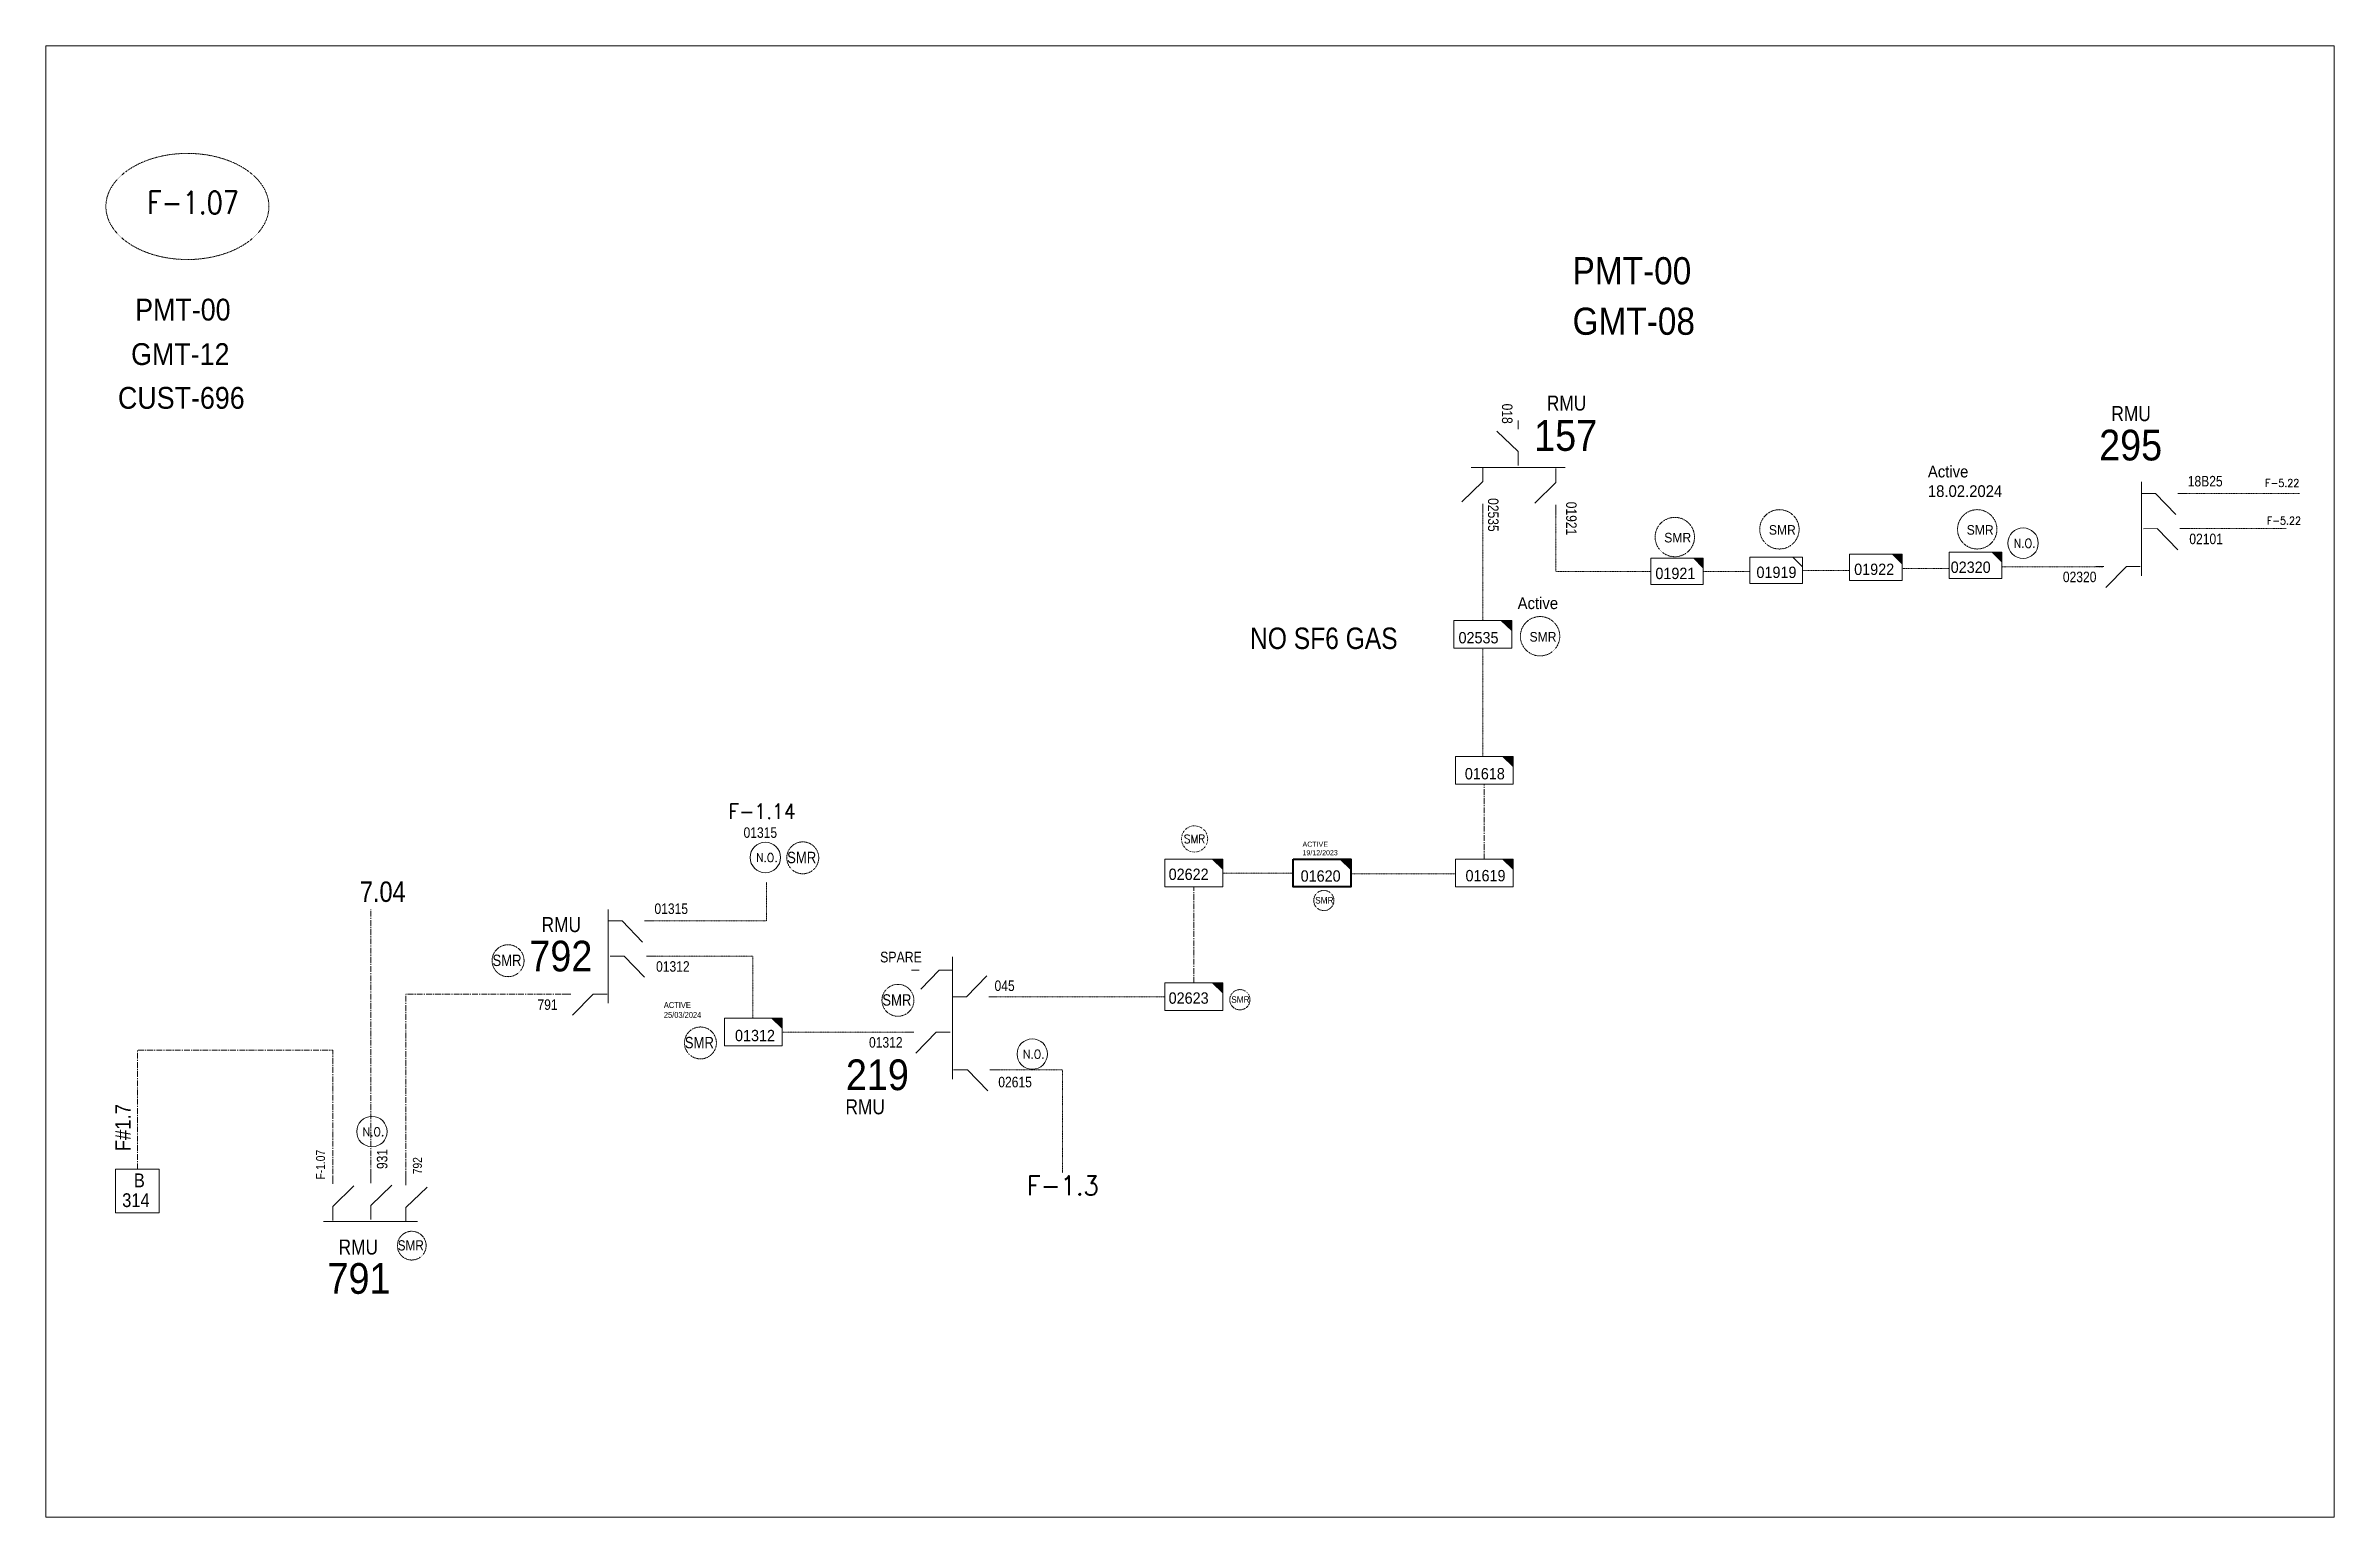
# Model space of a CAD drawing. Header units: metres. Extents: x 65984 to 144644, y -19036 to 23726.
# Drawn here: x 115204 to 116181, y 11454 to 12082 of the extents above; entities that cross this region are included whole.
import ezdxf
from ezdxf.enums import TextEntityAlignment as Align

# ---------------------------------------------------------------- set-up
doc = ezdxf.new("R2010")
doc.units = ezdxf.units.M
doc.header["$MEASUREMENT"] = 0
for name, pattern in [('( Center )', [2, 1.25, -0.25, 0.25, -0.25]), ('DGN Style 3', [0.013877, 0, -0.013877]), ('DGN Style 4', [1.6, 0.8, -0.4, 0, -0.4])]:
    doc.linetypes.add(name, pattern=pattern)
doc.layers.get('0').update_dxf_attribs({"color": 95, "lineweight": 40})
for name, color, linetype, lineweight in [('d_eos', 111, 'Continuous', 40), ('d_eos no', 121, 'Continuous', 40), ('d_switch', 95, 'Continuous', 40), ('d_tf no', 6, 'Continuous', 40), ('d_ug cable', 95, 'Continuous', 40), ('FDR  1  05', 172, 'Continuous', 40), ('FDR  1  16', 234, 'Continuous', 40), ('fedr no', 95, 'Continuous', 40), ('GRID STATION 01', 7, 'Continuous', 40), ('Level 37', 7, 'Continuous', 0), ('O H MAIN FEEDER', 4, 'Continuous', 100), ('SW N O', 114, 'Continuous', 30)]:
    doc.layers.add(name, color=color, linetype=linetype, lineweight=lineweight)
doc.styles.add('NASKHF', font='naskhf.shx', dxfattribs={"height": 8})
doc.styles.add('Style-Arial', font='arial.ttf')
doc.styles.add('Style-ENGINEERING', font='ENGINEERING.shx')
doc.styles.add('Style-msdefault', font='msdefault.shx')
doc.styles.add('Style-simplex', font='simplex.shx')
doc.styles.add('Style-STANDARD', font='STANDARD.shx')

msp = doc.modelspace()

# ---------------------------------------------------------------- texts
at = {"layer": 'd_eos no', "color": 7, "linetype": 'Continuous', "lineweight": 13, "style": 'Style-Arial', "width": 0.88}
for s, height, p in [('PMT-00', 11.592, (115856.16, 11991.89)), ('PMT-00', 9.319, (115242.56, 11974.15)), ('GMT-08', 11.592, (115856.16, 11970.34)), ('GMT-12', 9.319, (115240.84, 11955.17)), ('CUST-696', 9.319, (115235.22, 11936.49)), ('295', 13.109, (116080.94, 11918.22))]:
    msp.add_text(s, height=height, dxfattribs=at).set_placement(p, align=Align.TOP_LEFT)
msp.add_text('157', height=13.109, dxfattribs=at).set_placement((115866.66, 11922.32), align=Align.TOP_RIGHT)
at = {"layer": 'd_eos no', "color": 2, "linetype": 'Continuous', "lineweight": 13, "style": 'Style-Arial', "width": 0.88}
for s, p in [('792', (115410.84, 11700.09)), ('219', (115545.97, 11649.41)), ('791', (115324.69, 11562.47))]:
    msp.add_text(s, height=13.109, dxfattribs=at).set_placement(p, align=Align.TOP_LEFT)
at = {"layer": 'd_switch', "color": 134, "linetype": 'Continuous', "lineweight": 13, "style": 'Style-ENGINEERING', "width": 0.857143}
for s, p in [('018', (115830.52, 11920.77)), ('02535', (115824.55, 11874.7))]:
    msp.add_text(s, height=4.496, rotation=270, dxfattribs=at).set_placement(p, align=Align.TOP_RIGHT)
at = {"layer": 'd_switch', "color": 55, "linetype": 'Continuous', "lineweight": 13, "style": 'Style-ENGINEERING', "width": 0.857143}
for s, p in [('18B25', (116118.77, 11898.51)), ('02101', (116119.44, 11873.86)), ('02320', (116065.46, 11857.64)), ('01315', (115502.28, 11748.49)), ('01315', (115464.25, 11716)), ('01312', (115464.93, 11691.35)), ('791', (115414.31, 11675.05)), ('045', (115609.42, 11683.13))]:
    msp.add_text(s, height=4.496, dxfattribs=at).set_placement(p, align=Align.TOP_LEFT)
at = {"layer": 'd_switch', "color": 134, "linetype": 'Continuous', "lineweight": 13, "style": 'Style-ENGINEERING', "width": 0.857143}
msp.add_text('01921', height=4.496, rotation=269.99963, dxfattribs=at).set_placement((115857.89, 11887.49), align=Align.TOP_LEFT)
at = {"layer": 'd_switch', "color": 2, "linetype": 'Continuous', "lineweight": 30, "style": 'Style-ENGINEERING', "width": 0.857143}
msp.add_text('7.04', height=8.726, dxfattribs=at).set_placement((115358, 11725.37), align=Align.TOP_RIGHT)
at = {"layer": 'd_switch', "color": 55, "linetype": 'Continuous', "lineweight": 13, "style": 'Style-ENGINEERING', "width": 0.857143}
msp.add_text('01312', height=4.496, dxfattribs=at).set_placement((115570.16, 11658.94), align=Align.TOP_RIGHT)
at = {"layer": 'd_switch', "color": 17, "linetype": 'Continuous', "lineweight": 13, "style": 'Style-ENGINEERING', "width": 0.857143}
msp.add_text('02615', height=4.496, dxfattribs=at).set_placement((115625.35, 11642), align=Align.TOP_RIGHT)
at = {"layer": 'd_switch', "color": 55, "linetype": 'Continuous', "lineweight": 13, "style": 'Style-msdefault', "width": 0.857143}
for s, rotation, p in [('F-1.07', 90, (115319.8, 11598.14)), ('792', 89.99963, (115361.13, 11600.39))]:
    msp.add_text(s, height=3.827, rotation=rotation, dxfattribs=at).set_placement(p, align=Align.TOP_LEFT)
at = {"layer": 'd_switch', "color": 200, "linetype": 'Continuous', "lineweight": 13, "style": 'Style-ENGINEERING', "width": 0.857143}
msp.add_text('931', height=4.496, rotation=90, dxfattribs=at).set_placement((115350.24, 11602.6))
at = {"layer": 'd_tf no', "color": 1, "linetype": 'Continuous', "lineweight": 40, "style": 'Style-msdefault', "width": 0.945946}
for height, p in [(4.09, (115895.3, 11874.2)), (4.09, (115939.96, 11877.5)), (4.09, (116024.41, 11877.5)), (4.09, (115837.79, 11831.86)), (2.79, (115746.27, 11718.75)), (2.79, (115710.45, 11676.38))]:
    msp.add_text('SMR', height=height, dxfattribs=at).set_placement(p, align=Align.TOP_LEFT)
at = {"layer": 'd_tf no', "color": 2, "linetype": 'Continuous', "lineweight": 13, "style": 'Style-msdefault', "width": 0.945946}
for s, p in [('01921', (115891.52, 11859.32)), ('01919', (115934.67, 11859.78)), ('02535', (115807.48, 11831.87)), ('02622', (115683.74, 11730.86)), ('02623', (115683.74, 11678.04))]:
    msp.add_text(s, height=4.85, dxfattribs=at).set_placement(p, align=Align.TOP_LEFT)
at = {"layer": 'd_tf no', "color": 55, "linetype": 'Continuous', "lineweight": 13, "style": 'Style-msdefault', "width": 0.945946}
for s, p in [('01922', (115976.38, 11861.06)), ('01618', (115810.18, 11773.81)), ('01619', (115810.47, 11730.29))]:
    msp.add_text(s, height=4.85, dxfattribs=at).set_placement(p, align=Align.TOP_LEFT)
at = {"layer": 'd_tf no', "color": 121, "linetype": 'Continuous', "lineweight": 13, "style": 'Style-msdefault', "width": 0.945946}
for s, p in [('02320', (116017.58, 11861.94)), ('01312', (115498.63, 11662.03))]:
    msp.add_text(s, height=4.85, dxfattribs=at).set_placement(p, align=Align.TOP_LEFT)
at = {"layer": 'd_tf no', "color": 1, "linetype": 'Continuous', "lineweight": 13, "ltscale": 0.9, "style": 'Style-simplex', "width": 0.909091}
msp.add_text('SMR', height=3.561, dxfattribs=at).set_placement((115694.81, 11743.55), align=Align.MIDDLE_CENTER)
at = {"layer": 'd_tf no', "color": 121, "linetype": 'Continuous', "lineweight": 40, "style": 'Style-msdefault', "width": 0.945946}
msp.add_text('01620', height=4.85, dxfattribs=at).set_placement((115740.09, 11730.14), align=Align.TOP_LEFT)
at = {"layer": 'd_tf no', "color": 121, "linetype": 'Continuous', "lineweight": 40, "attachment_point": 1, "style": 'NASKHF'}
for s, insert, char_height in [('\\Fmsdefault;\\H1x;\\W0.945946;Active\\P18.02.2024', (116007.84, 11902.87), 5.0143), ('\\Fmsdefault;\\H1x;\\W0.945946;Active\\P', (115832.71, 11846.67), 5.0143), ('\\Fmsdefault;\\H1x;\\W0.945946;ACTIVE\\P19/12/2023', (115740.89, 11742.38), 2.1866), ('\\Fmsdefault;\\H1x;\\W0.945946;ACTIVE\\P25/03/2024', (115468.25, 11673.9), 2.5254)]:
    msp.add_mtext(s, dxfattribs=dict(at, insert=insert, char_height=char_height))
at = {"layer": 'fedr no', "color": 6, "linetype": 'Continuous', "lineweight": 13, "style": 'Style-STANDARD', "width": 0.909091}
msp.add_text('F-1.07', height=9.685, dxfattribs=at).set_placement((115267.27, 12015.16), align=Align.MIDDLE_CENTER)
at = {"layer": 'fedr no', "color": 2, "linetype": 'Continuous', "lineweight": 40, "attachment_point": 5, "style": 'Style-STANDARD'}
for s, insert, char_height in [('F-5.22', (116159.09, 11895.47), 3.286), ('F-5.22', (116159.84, 11879.43), 3.286), ('F-1.14', (115510.19, 11755.3), 6.448), ('F-1.3', (115638.59, 11595.6), 8.36)]:
    msp.add_mtext(s, dxfattribs=dict(at, insert=insert, char_height=char_height))
at = {"layer": 'GRID STATION 01', "color": 55, "linetype": 'Continuous', "lineweight": 13, "style": 'Style-msdefault', "width": 0.9}
msp.add_text('F#1.7', height=6.554, rotation=90, dxfattribs=at).set_placement((115234.1, 11610.19), align=Align.TOP_LEFT)
at = {"layer": 'GRID STATION 01', "color": 55, "linetype": 'Continuous', "lineweight": 13, "style": 'Style-msdefault', "width": 0.888889}
for s, height, p in [('B', 5.9, (115242.02, 11600.73)), ('314', 5.899, (115237.04, 11592.28))]:
    msp.add_text(s, height=height, dxfattribs=at).set_placement(p, align=Align.TOP_LEFT)
at = {"layer": 'Level 37', "color": 7, "linetype": 'Continuous', "lineweight": 13, "style": 'Style-msdefault', "width": 0.86}
msp.add_text('RMU', height=6.423, rotation=359.99963, dxfattribs=at).set_placement((115845.18, 11932.81), align=Align.TOP_LEFT)
msp.add_text('RMU', height=6.423, rotation=0.00037, dxfattribs=at).set_placement((116103, 11928.32), align=Align.TOP_RIGHT)
at = {"layer": 'Level 37', "color": 2, "linetype": 'Continuous', "lineweight": 13, "ltscale": 0.9, "style": 'Style-ENGINEERING', "width": 0.857143}
msp.add_text('NO SF6 GAS', height=9.159, dxfattribs=at).set_placement((115718.48, 11824.61))
at = {"layer": 'Level 37', "color": 1, "linetype": 'Continuous', "lineweight": 13, "ltscale": 1.040218, "style": 'Style-msdefault', "width": 0.86}
for p in [(115533.3, 11733.19), (115407.51, 11689.28), (115573.93, 11672.37)]:
    msp.add_text('SMR', height=4.863, rotation=359.99963, dxfattribs=at).set_placement(p, align=Align.RIGHT)
at = {"layer": 'Level 37', "color": 2, "linetype": 'Continuous', "lineweight": 13, "style": 'Style-msdefault', "width": 0.86}
for s, height, p in [('RMU', 6.423, (115432.9, 11710.19)), ('SPARE', 4.572, (115578.4, 11695.39)), ('RMU', 6.423, (115562.6, 11632.4)), ('RMU', 6.423, (115346.25, 11572.54))]:
    msp.add_text(s, height=height, rotation=0.00037, dxfattribs=at).set_placement(p, align=Align.TOP_RIGHT)
at = {"layer": 'Level 37', "color": 2, "linetype": 'Continuous', "lineweight": 13, "ltscale": 1.040218, "style": 'Style-msdefault', "width": 0.86}
msp.add_text('SMR', height=4.863, rotation=359.99963, dxfattribs=at).set_placement((115489.62, 11654.17), align=Align.RIGHT)
at = {"layer": 'Level 37', "color": 1, "linetype": 'Continuous', "lineweight": 13, "ltscale": 0.936196, "style": 'Style-msdefault', "width": 0.86}
msp.add_text('SMR', height=4.377, rotation=359.99963, dxfattribs=at).set_placement((115365.8, 11567.85), align=Align.RIGHT)

# ---------------------------------------------------------------- blocks, each defined once
blk = doc.blocks.new('TF_8')
at = {"color": 0, "linetype": 'ByBlock', "lineweight": -2}
blk.add_line((6.3, 4.95), (9.9, 1.35), dxfattribs=at)
blk.add_3dface([(-10.1, 4.95), (9.9, 4.95), (9.9, -5.05), (-10.1, -5.05)], dxfattribs=at)
blk = doc.blocks.new('exist.us-1000kva')
at = {"color": 0, "linetype": 'ByBlock', "lineweight": -2, "flags": 128}
blk.add_lwpolyline([(40, 12.9), (32.8, 20), (40, 20)], close=True, dxfattribs=at)
at = {"color": 0, "linetype": 'ByBlock', "lineweight": -2, "extrusion": (0, 0, -1)}
blk.add_solid([(-40, 12.9), (-32.8, 20), (-40, 20)], dxfattribs=at)
at = {"color": 0, "linetype": 'ByBlock', "lineweight": -2, "xscale": 2, "yscale": 2}
blk.add_blockref('TF_8', (20.2, 10.1), dxfattribs=at)
blk = doc.blocks.new('*U3523')
at = {"layer": 'SW N O', "color": 3, "lineweight": 13, "ltscale": 213.381133}
blk.add_circle((0, 0), 16.8, dxfattribs=at)
at = {"layer": 'SW N O', "color": 3, "lineweight": 13, "style": 'Style-STANDARD'}
blk.add_text('N.O.', height=9.6, dxfattribs=at).set_placement((1.7, -0.2), align=Align.MIDDLE_CENTER)
blk = doc.blocks.new('*U3524')
at = {"layer": 'SW N O', "color": 3, "lineweight": 13, "ltscale": 500}
blk.add_circle((0, 0), 16.8, dxfattribs=at)
at = {"layer": 'SW N O', "color": 3, "lineweight": 13, "style": 'Style-STANDARD'}
blk.add_text('N.O.', height=9.6, dxfattribs=at).set_placement((1.7, -0.2), align=Align.MIDDLE_CENTER)
blk = doc.blocks.new('*U3525')
at = {"layer": 'FDR  1  05', "color": 2, "linetype": 'Continuous', "lineweight": 13, "flags": 128}
blk.add_lwpolyline([(20, 10), (20, 2.7), (12.8, 10)], close=True, dxfattribs=at)
at = {"layer": 'FDR  1  05', "color": 2, "linetype": 'Continuous', "lineweight": 13}
blk.add_solid([(20, 10), (20, 2.7), (12.8, 10)], dxfattribs=at)
at = {"layer": 'FDR  1  05', "color": 2, "linetype": 'Continuous', "lineweight": 13, "xscale": 2, "yscale": 2, "zscale": 2, "rotation": 359.9999999999999}
blk.add_blockref('TF_8', (0.2, 0.1), dxfattribs=at)
blk = doc.blocks.new('*U3526')
at = {"layer": 'FDR  1  05', "color": 55, "linetype": 'Continuous', "lineweight": 13, "flags": 128}
blk.add_lwpolyline([(20, 10), (20, 2.7), (12.8, 10)], close=True, dxfattribs=at)
at = {"layer": 'FDR  1  05', "color": 55, "linetype": 'Continuous', "lineweight": 13}
blk.add_solid([(20, 10), (20, 2.7), (12.8, 10)], dxfattribs=at)
at = {"layer": 'FDR  1  05', "color": 55, "linetype": 'Continuous', "lineweight": 13, "xscale": 2, "yscale": 2, "zscale": 2, "rotation": 359.9999999999999}
blk.add_blockref('TF_8', (0.2, 0.1), dxfattribs=at)

# ---------------------------------------------------------------- linework, layer by layer
at = {"layer": 'd_eos', "color": 7, "linetype": 'Continuous', "lineweight": 13, "ltscale": 205015.448189}
for p, q in [((115832.88, 11918.5), (115832.88, 11922.13)), ((115832.87, 11908.94), (115823.88, 11917.67)), ((115832.88, 11902.97), (115832.88, 11908.94)), ((115852.98, 11902.1), (115812.86, 11902.1)), ((115817.84, 11902.1), (115817.84, 11896.13)), ((115849.04, 11901.62), (115849.04, 11895.65)), ((115817.84, 11896.13), (115808.84, 11887.39)), ((115849.04, 11895.65), (115840.05, 11886.92)), ((116099, 11855.89), (116099, 11896)), ((116099, 11891.02), (116104.97, 11891.02)), ((116104.97, 11891.02), (116113.7, 11882.02)), ((116114.53, 11891.02), (116118.16, 11891.02)), ((115817.84, 11886.56), (115817.84, 11882.93)), ((115849.04, 11886.09), (115849.04, 11882.46)), ((116099.87, 11875.98), (116105.84, 11875.99)), ((116105.84, 11875.98), (116114.57, 11866.99)), ((116115.4, 11875.99), (116119.03, 11875.99)), ((116082.99, 11859.82), (116079.36, 11859.82)), ((116092.55, 11859.82), (116083.82, 11850.82)), ((116098.52, 11859.82), (116092.55, 11859.82)), ((115606.94, 11676.14), (115610.57, 11676.14)), ((115575, 11661.1), (115571.37, 11661.1)), ((115607.42, 11644.93), (115611.05, 11644.93)), ((115326.95, 11596.24), (115326.95, 11599.87)), ((115343.12, 11596.63), (115343.12, 11600.26)), ((115343.12, 11587.07), (115352.11, 11595.8)), ((115358.15, 11595.76), (115358.15, 11599.39)), ((115326.95, 11586.67), (115335.95, 11595.41)), ((115326.95, 11580.7), (115326.95, 11586.67)), ((115343.12, 11581.1), (115343.12, 11587.07)), ((115358.15, 11580.23), (115358.15, 11586.2)), ((115358.16, 11586.2), (115367.15, 11594.93)), ((115323.02, 11580.23), (115363.13, 11580.23))]:
    msp.add_line(p, q, dxfattribs=at)
at = {"layer": 'd_eos', "color": 2, "linetype": 'Continuous', "lineweight": 13, "ltscale": 205015.448189}
for p, q in [((115444.49, 11673.37), (115444.49, 11713.48)), ((115444.48, 11708.51), (115450.46, 11708.51)), ((115450.46, 11708.51), (115459.19, 11699.51)), ((115460.02, 11708.51), (115463.65, 11708.51)), ((115445.36, 11693.47), (115451.33, 11693.47)), ((115451.33, 11693.47), (115460.06, 11684.47)), ((115460.89, 11693.47), (115464.52, 11693.47)), ((115591.41, 11641), (115591.41, 11693.14)), ((115597.38, 11676.14), (115606.11, 11685.13)), ((115428.48, 11677.31), (115424.85, 11677.31)), ((115438.04, 11677.3), (115429.31, 11668.31)), ((115444.01, 11677.3), (115438.04, 11677.3)), ((115591.41, 11676.14), (115597.38, 11676.14)), ((115584.56, 11661.1), (115575.83, 11652.1)), ((115590.54, 11661.1), (115584.56, 11661.1)), ((115591.88, 11644.93), (115597.85, 11644.93)), ((115597.85, 11644.93), (115606.59, 11635.94))]:
    msp.add_line(p, q, dxfattribs=at)
at = {"layer": 'd_eos', "color": 7, "linetype": 'Continuous', "lineweight": 13, "ltscale": 184513.90337}
msp.add_line((115577.23, 11687.47), (115573.97, 11687.47), dxfattribs=at)
at = {"layer": 'd_eos', "color": 2, "linetype": 'Continuous', "lineweight": 13, "ltscale": 184513.90337}
for p, q in [((115585.84, 11687.47), (115577.98, 11679.37)), ((115591.22, 11687.47), (115585.84, 11687.47))]:
    msp.add_line(p, q, dxfattribs=at)
at = {"layer": 'd_ug cable', "color": 6, "linetype": 'DGN Style 3', "lineweight": 13}
msp.add_line((116082.51, 11859.75), (116039.54, 11859.75), dxfattribs=at)
at = {"layer": 'd_ug cable', "color": 2, "linetype": 'DGN Style 3', "lineweight": 13}
msp.add_line((115817.84, 11778.66), (115817.84, 11824.93), dxfattribs=at)
at = {"layer": 'd_ug cable', "color": 6, "linetype": 'DGN Style 3', "lineweight": 13, "flags": 128}
for points in [[(116118.16, 11891.02), (116166.52, 11891.02), (116166.52, 11891.02)], [(116119.03, 11875.99), (116160.81, 11875.99), (116160.81, 11875.99)]]:
    msp.add_lwpolyline(points, dxfattribs=at)
at = {"layer": 'd_ug cable', "color": 51, "linetype": 'DGN Style 3', "lineweight": 13, "flags": 128}
msp.add_lwpolyline([(115817.84, 11884.75), (115817.84, 11836.72)], dxfattribs=at)
at = {"layer": 'd_ug cable', "color": 55, "linetype": 'DGN Style 3', "lineweight": 13, "flags": 128}
for points in [[(115889.57, 11857.74), (115849.04, 11857.74), (115849.04, 11882.46)], [(115931.87, 11857.74), (115911.95, 11857.74)], [(115974.43, 11858.17), (115954.24, 11858.17)], [(116016.99, 11859.05), (115996.8, 11859.05)], [(115706.82, 11728.95), (115736.88, 11728.95)], [(115761.52, 11728.71), (115806.2, 11728.71)], [(115464.52, 11693.47), (115506.3, 11693.47), (115506.3, 11667)], [(115610.01, 11676.14), (115682.18, 11676.14)], [(115518.78, 11661.1), (115571.37, 11661.1)]]:
    msp.add_lwpolyline(points, dxfattribs=at)
at = {"layer": 'd_ug cable', "color": 41, "linetype": 'DGN Style 3', "lineweight": 13, "flags": 128}
msp.add_lwpolyline([(115463.65, 11708.51), (115512.01, 11708.51), (115512.01, 11725.09)], dxfattribs=at)
at = {"layer": 'd_ug cable', "color": 17, "linetype": 'DGN Style 3', "lineweight": 13, "flags": 128}
msp.add_lwpolyline([(115611.05, 11644.93), (115638.45, 11644.93), (115638.45, 11601.07)], dxfattribs=at)
at = {"layer": 'd_ug cable', "color": 2, "linetype": 'DGN Style 3', "lineweight": 13}
for centre, radius in [((115899.8, 11872.41), 8.4), ((115944.46, 11875.7), 8.4), ((116028.91, 11875.7), 8.4), ((115842.29, 11830.07), 8.4), ((115527.55, 11735.47), 6.82), ((115749.98, 11717.26), 4.32), ((115401.76, 11691.56), 6.82), ((115568.18, 11674.65), 6.82), ((115714.16, 11674.9), 4.32), ((115483.87, 11656.45), 6.82), ((115360.63, 11569.91), 6.14)]:
    msp.add_circle(centre, radius, dxfattribs=at)
at = {"layer": 'd_ug cable', "color": 2, "linetype": 'DGN Style 4', "lineweight": 13}
msp.add_circle((115694.81, 11743.54), 5.59, dxfattribs=at)
at = {"layer": 'FDR  1  16', "color": 55, "linetype": '( Center )', "lineweight": 13, "ltscale": 1.966341}
for p, q in [((115818.47, 11734.85), (115818.47, 11766.86)), ((115694.5, 11682.04), (115694.5, 11723.05))]:
    msp.add_line(p, q, dxfattribs=at)
at = {"layer": 'FDR  1  16', "color": 200, "linetype": '( Center )', "lineweight": 13, "ltscale": 1.966341, "flags": 128}
msp.add_lwpolyline([(115343.12, 11600.26), (115343.12, 11713.39)], dxfattribs=at)
at = {"layer": 'FDR  1  16', "color": 55, "linetype": '( Center )', "lineweight": 13, "ltscale": 1.966341, "flags": 128}
for points in [[(115358.15, 11599.39), (115358.15, 11677.31), (115424.85, 11677.31)], [(115243.51, 11602.59), (115243.51, 11653.42), (115326.95, 11653.42), (115326.95, 11599.87)]]:
    msp.add_lwpolyline(points, dxfattribs=at)
at = {"layer": 'fedr no', "color": 82, "linetype": 'DGN Style 3', "lineweight": 13, "true_color": 0x1dc70e}
msp.add_ellipse((115264.87, 12013.53), major_axis=(34.79, 0), ratio=0.651175, dxfattribs=at)
at = {"layer": 'GRID STATION 01', "color": 55, "lineweight": 13, "ltscale": 0.379284, "flags": 128}
msp.add_lwpolyline([(115252.81, 11583.98), (115234.21, 11583.98), (115234.21, 11602.59), (115252.81, 11602.59)], close=True, dxfattribs=at)
at = {"layer": 'O H MAIN FEEDER', "color": 140, "linetype": 'Continuous', "lineweight": 13, "flags": 128}
msp.add_lwpolyline([(115204.41, 12082.13), (116181.3, 12082.13), (116181.3, 11453.98), (115204.41, 11453.98)], close=True, dxfattribs=at)

# ---------------------------------------------------------------- block references
at = {"layer": 'd_tf no', "color": 2, "linetype": 'Continuous', "lineweight": 40, "xscale": 0.6161202724525796, "yscale": 0.5899023885184272, "zscale": 0.6028688251472297, "rotation": 359.9999999999999}
msp.add_blockref('exist.us-1000kva', (115736.88, 11723.05), dxfattribs=at)
at = {"layer": 'FDR  1  05', "color": 2, "linetype": 'Continuous', "lineweight": 13, "xscale": 0.5594401787338875, "yscale": 0.5594401787338875, "zscale": 0.5594401787338875}
for p in [(115900.75, 11857.74), (116028.16, 11860.36)]:
    msp.add_blockref('*U3525', p, dxfattribs=at)
at = {"layer": 'FDR  1  05', "color": 2, "linetype": 'Continuous', "lineweight": 13, "rotation": 359.9999999999999}
for name, p, xscale, yscale, zscale in [('TF_8', (115943.17, 11858.22), 1.118880357467775, 1.118880357467775, 1.118880357467775), ('exist.us-1000kva', (115805.52, 11824.93), 0.6161202724525796, 0.5899023885184272, 0.6028688251472297), ('exist.us-1000kva', (115682.18, 11723.05), 0.6161202724525796, 0.5899023885184272, 0.6028688251472297), ('exist.us-1000kva', (115682.18, 11670.24), 0.6161202724525796, 0.5899023885184272, 0.6028688251472297), ('exist.us-1000kva', (115494.13, 11655.2), 0.6161202724525796, 0.5899023885184272, 0.6028688251472297)]:
    msp.add_blockref(name, p, dxfattribs=dict(at, xscale=xscale, yscale=yscale, zscale=zscale))
at = {"layer": 'FDR  1  05', "color": 55, "linetype": 'Continuous', "lineweight": 13, "xscale": 0.5594401787338875, "yscale": 0.5594401787338875, "zscale": 0.5594401787338875}
msp.add_blockref('*U3526', (115985.6, 11859.47), dxfattribs=at)
at = {"layer": 'FDR  1  05', "color": 55, "linetype": 'Continuous', "lineweight": 13, "xscale": 0.6161202724525796, "yscale": 0.5899023885184272, "zscale": 0.6028688251472297, "rotation": 359.9999999999999}
for p in [(115806.15, 11766.86), (115806.15, 11723.05)]:
    msp.add_blockref('exist.us-1000kva', p, dxfattribs=at)
at = {"layer": 'SW N O', "color": 3, "lineweight": 13, "xscale": 0.3868048473831183, "yscale": 0.3868048473831183, "zscale": 0.3868048473831183}
for name, p in [('*U3523', (116048.47, 11869.8)), ('*U3523', (115511.57, 11735.63)), ('*U3523', (115625.52, 11651.7)), ('*U3524', (115343.65, 11618.6))]:
    msp.add_blockref(name, p, dxfattribs=at)

msp.set_redraw_order([(e.dxf.handle, doc.entitydb.next_handle()) for e in msp.query("TEXT MTEXT ATTDEF DIMENSION ARC_DIMENSION")])  # texts and dimensions are drawn at this point

doc.saveas('drawing.dxf')
